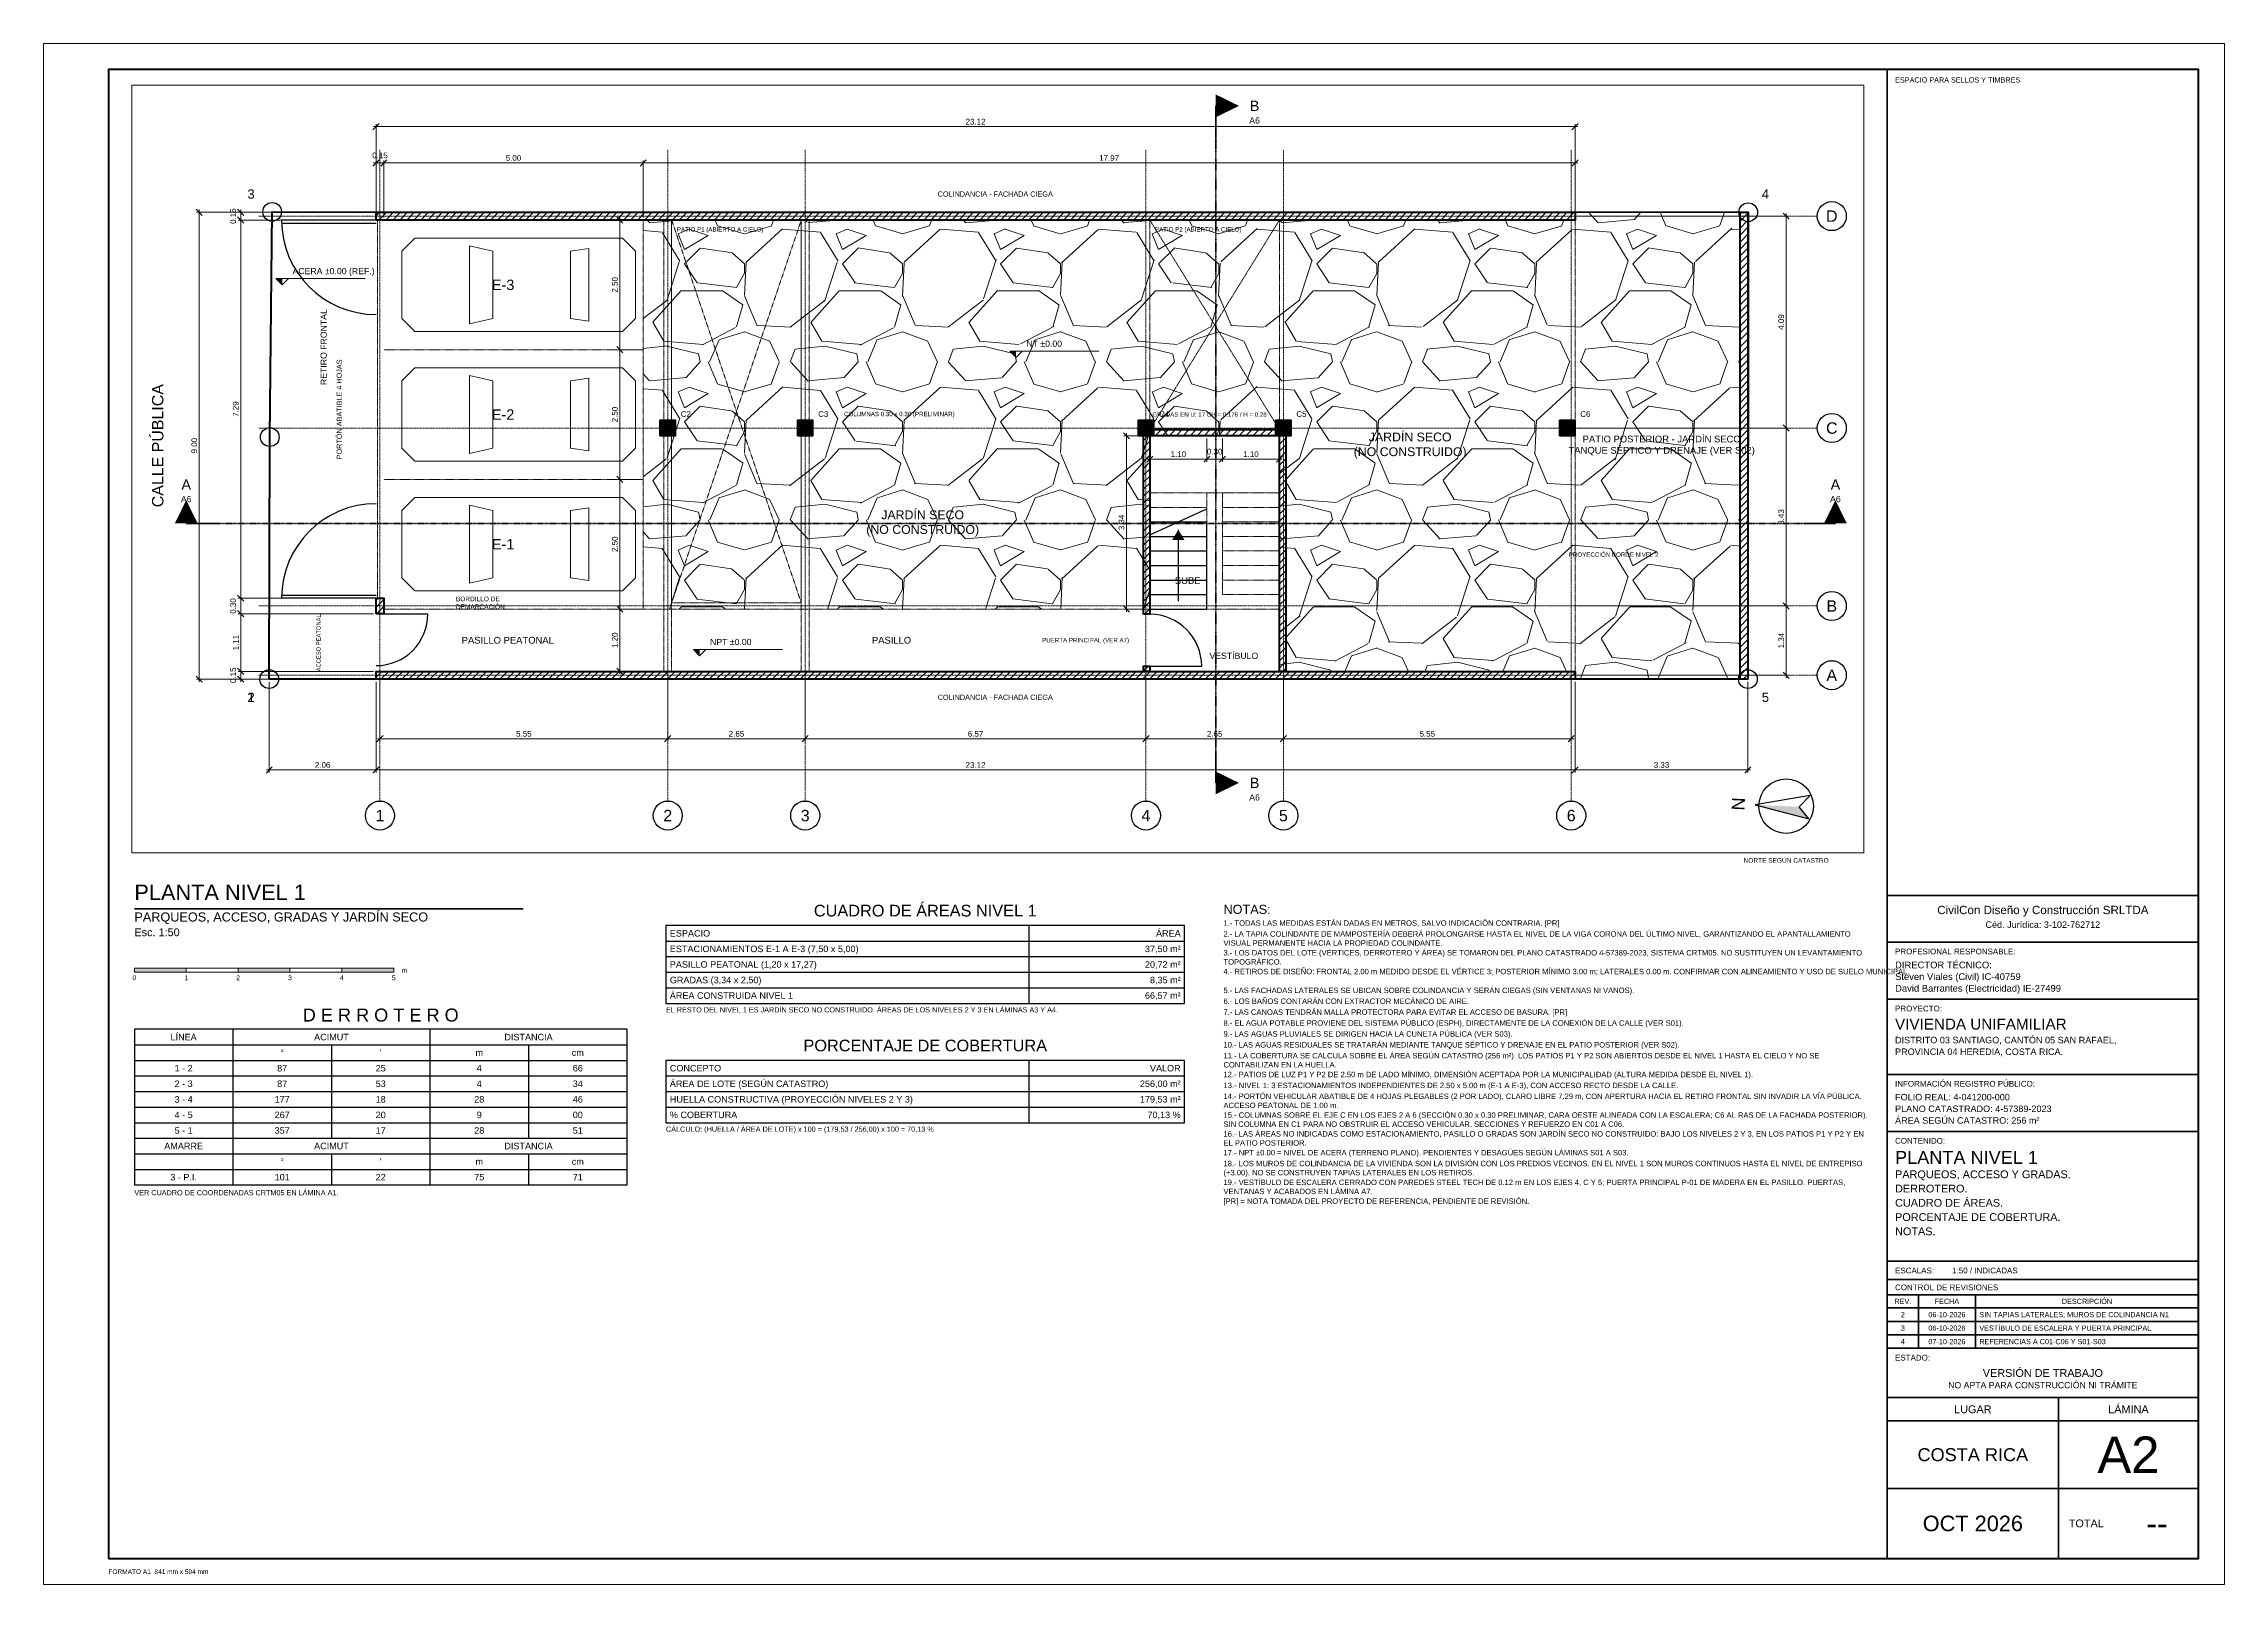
# Paper-space layout 'A2-NIVEL1' of a CAD drawing. Header units: metres, sheet in millimetres. Extents: x 0 to 841, y 0 to 594.
# The model-space entities are those that its viewports show. They can reach past a viewport. Long polylines and large blocks are cut down to what shows.
import ezdxf
from ezdxf.enums import TextEntityAlignment as Align

# ---------------------------------------------------------------- set-up
doc = ezdxf.new("R2010")
doc.units = ezdxf.units.M
for name, pattern in [('CENTER', [5.08, 3.175, -0.635, 0.635, -0.635]), ('DASHED', [1.524, 1.27, -0.254]), ('PHANTOM', [6.35, 3.175, -0.635, 0.635, -0.635, 0.635, -0.635])]:
    doc.linetypes.add(name, pattern=pattern)
for name, color, linetype, lineweight in [('A-CAJETIN', 7, 'Continuous', 35), ('A-CAJETIN-TXT', 7, 'Continuous', 25), ('A-CORTES', 7, 'Continuous', 35), ('A-COTA-50', 7, 'Continuous', 18), ('A-DEMARCACION', 8, 'DASHED', 18), ('A-EJES', 8, 'CENTER', 13), ('A-EJES-TXT', 7, 'Continuous', 25), ('A-ESCALA-GRAF', 7, 'Continuous', 18), ('A-ESCALERA', 7, 'Continuous', 25), ('A-ESPACIOS', 7, 'Continuous', 25), ('A-JARDIN', 8, 'Continuous', 9), ('A-MARCO', 7, 'Continuous', 70), ('A-MURO', 7, 'Continuous', 50), ('A-MURO-TRAMA', 8, 'Continuous', 9), ('A-NIVELES', 7, 'Continuous', 18), ('A-NORTE', 7, 'Continuous', 25), ('A-NOTAS', 7, 'Continuous', 18), ('A-PROYECCION', 8, 'DASHED', 18), ('A-PUERTA', 7, 'Continuous', 25), ('A-TABLAS', 7, 'Continuous', 25), ('A-TEXTO', 7, 'Continuous', 18), ('A-TITULOS', 7, 'Continuous', 35), ('A-TXT-50', 7, 'Continuous', 18), ('A-VEHICULO', 8, 'Continuous', 18), ('E-COLUMNA', 7, 'Continuous', 35), ('T-LINDERO', 7, 'Continuous', 50), ('T-VERTICE', 7, 'Continuous', 25)]:
    doc.layers.add(name, color=color, linetype=linetype, lineweight=lineweight)
doc.layers.add('A-VIEWPORT', color=8, linetype='Continuous', lineweight=13, plot=False)
doc.styles.add('ARIAL', font='arial.ttf')
doc.dimstyles.new('COTA-50', dxfattribs={"dimtxt": 0.11, "dimasz": 0.06, "dimexe": 0.05, "dimexo": 0.05, "dimgap": 0.04, "dimtad": 1, "dimzin": 0, "dimdsep": 46, "dimtxsty": 'ARIAL', "dimtsz": 0.06, "dimcen": 2.5, "dimdle": 0.05, "dimclrd": 7, "dimclre": 7, "dimclrt": 7, "dimazin": 3, "dimtfac": 1, "dimtmove": 0, "dimatfit": 3, "dimlwd": 18, "dimlwe": 13})

psp = doc.layouts.new('A2-NIVEL1')

# ---------------------------------------------------------------- texts
at = {"layer": 'A-ESCALA-GRAF', "style": 'ARIAL'}
psp.add_text('m', height=1.87, dxfattribs=at).set_placement((138, 236.8), align=Align.MIDDLE_LEFT)
for s, p in [('0', (35, 234.8)), ('1', (55, 234.8)), ('2', (75, 234.8)), ('3', (95, 234.8)), ('4', (115, 234.8)), ('5', (135, 234.8))]:
    psp.add_text(s, height=1.87, dxfattribs=at).set_placement(p, align=Align.TOP_CENTER)
at = {"layer": 'A-NOTAS', "attachment_point": 1, "style": 'ARIAL'}
for s, insert, char_height, width in [('2.- LA TAPIA COLINDANTE DE MAMPOSTERÍA DEBERÁ PROLONGARSE HASTA EL NIVEL DE LA VIGA CORONA DEL ÚLTIMO NIVEL, GARANTIZANDO EL APANTALLAMIENTO VISUAL PERMANENTE HACIA LA PROPIEDAD COLINDANTE.', (455, 251.8), 2.1, 250), ('1.- TODAS LAS MEDIDAS ESTÁN DADAS EN METROS, SALVO INDICACIÓN CONTRARIA. [PR]', (455, 256), 2.1, 250), ('3.- LOS DATOS DEL LOTE (VÉRTICES, DERROTERO Y ÁREA) SE TOMARON DEL PLANO CATASTRADO 4-57389-2023, SISTEMA CRTM05. NO SUSTITUYEN UN LEVANTAMIENTO TOPOGRÁFICO.', (455, 244.56), 2.1, 250), ('4.- RETIROS DE DISEÑO: FRONTAL 2.00 m MEDIDO DESDE EL VÉRTICE 3; POSTERIOR MÍNIMO 3.00 m; LATERALES 0.00 m. CONFIRMAR CON ALINEAMIENTO Y USO DE SUELO MUNICIPAL.', (455, 237.31), 2.1, 250), ('5.- LAS FACHADAS LATERALES SE UBICAN SOBRE COLINDANCIA Y SERÁN CIEGAS (SIN VENTANAS NI VANOS).', (455, 230.06), 2.1, 250), ('EL RESTO DEL NIVEL 1 ES JARDÍN SECO NO CONSTRUIDO. ÁREAS DE LOS NIVELES 2 Y 3 EN LÁMINAS A3 Y A4.', (240, 222.5), 2, 200), ('6.- LOS BAÑOS CONTARÁN CON EXTRACTOR MECÁNICO DE AIRE.', (455, 225.87), 2.1, 250), ('7.- LAS CANOAS TENDRÁN MALLA PROTECTORA PARA EVITAR EL ACCESO DE BASURA. [PR]', (455, 221.67), 2.1, 250), ('8.- EL AGUA POTABLE PROVIENE DEL SISTEMA PÚBLICO (ESPH), DIRECTAMENTE DE LA CONEXIÓN DE LA CALLE (VER S01).', (455, 217.47), 2.1, 250), ('9.- LAS AGUAS PLUVIALES SE DIRIGEN HACIA LA CUNETA PÚBLICA (VER S03).', (455, 213.27), 2.1, 250), ('11.- LA COBERTURA SE CALCULA SOBRE EL ÁREA SEGÚN CATASTRO (256 m²). LOS PATIOS P1 Y P2 SON ABIERTOS DESDE EL NIVEL 1 HASTA EL CIELO Y NO SE CONTABILIZAN EN LA HUELLA.', (455, 204.87), 2.1, 250), ('10.- LAS AGUAS RESIDUALES SE TRATARÁN MEDIANTE TANQUE SÉPTICO Y DRENAJE EN EL PATIO POSTERIOR (VER S02).', (455, 209.07), 2.1, 250), ('12.- PATIOS DE LUZ P1 Y P2 DE 2.50 m DE LADO MÍNIMO, DIMENSIÓN ACEPTADA POR LA MUNICIPALIDAD (ALTURA MEDIDA DESDE EL NIVEL 1).', (455, 197.62), 2.1, 250), ('13.- NIVEL 1: 3 ESTACIONAMIENTOS INDEPENDIENTES DE 2.50 x 5.00 m (E-1 A E-3), CON ACCESO RECTO DESDE LA CALLE.', (455, 193.42), 2.1, 250), ('14.- PORTÓN VEHICULAR ABATIBLE DE 4 HOJAS PLEGABLES (2 POR LADO), CLARO LIBRE 7.29 m, CON APERTURA HACIA EL RETIRO FRONTAL SIN INVADIR LA VÍA PÚBLICA. ACCESO PEATONAL DE 1.00 m.', (455, 189.22), 2.1, 250), ('15.- COLUMNAS SOBRE EL EJE C EN LOS EJES 2 A 6 (SECCIÓN 0.30 x 0.30 PRELIMINAR, CARA OESTE ALINEADA CON LA ESCALERA; C6 AL RAS DE LA FACHADA POSTERIOR). SIN COLUMNA EN C1 PARA NO OBSTRUIR EL ACCESO VEHICULAR. SECCIONES Y REFUERZO EN C01 A C06.', (455, 181.98), 2.1, 250), ('16.- LAS ÁREAS NO INDICADAS COMO ESTACIONAMIENTO, PASILLO O GRADAS SON JARDÍN SECO NO CONSTRUIDO: BAJO LOS NIVELES 2 Y 3, EN LOS PATIOS P1 Y P2 Y EN EL PATIO POSTERIOR.', (455, 174.73), 2.1, 250), ('18.- LOS MUROS DE COLINDANCIA DE LA VIVIENDA SON LA DIVISIÓN CON LOS PREDIOS VECINOS. EN EL NIVEL 1 SON MUROS CONTINUOS HASTA EL NIVEL DE ENTREPISO (+3.00). NO SE CONSTRUYEN TAPIAS LATERALES EN LOS RETIROS.', (455, 163.29), 2.1, 250), ('17.- NPT ±0.00 = NIVEL DE ACERA (TERRENO PLANO). PENDIENTES Y DESAGÜES SEGÚN LÁMINAS S01 A S03.', (455, 167.49), 2.1, 250), ('19.- VESTÍBULO DE ESCALERA CERRADO CON PAREDES STEEL TECH DE 0.12 m EN LOS EJES 4, C Y 5; PUERTA PRINCIPAL P-01 DE MADERA EN EL PASILLO. PUERTAS, VENTANAS Y ACABADOS EN LÁMINA A7.', (455, 156.04), 2.1, 250), ('[PR] = NOTA TOMADA DEL PROYECTO DE REFERENCIA, PENDIENTE DE REVISIÓN.', (455, 148.8), 2.1, 250)]:
    psp.add_mtext(s, dxfattribs=dict(at, insert=insert, char_height=char_height, width=width))
at = {"layer": 'A-TEXTO', "style": 'ARIAL'}
psp.add_text('NORTE SEGÚN CATASTRO', height=1.8, dxfattribs=at).set_placement((672, 280), align=Align.TOP_CENTER)
for s, height, p in [('Esc. 1:50', 3, (35, 249)), ('PARQUEOS, ACCESO, GRADAS Y JARDÍN SECO', 3.5, (35, 254.5))]:
    psp.add_text(s, height=height, dxfattribs=at).set_placement(p, align=Align.BOTTOM_LEFT)
for s, p in [('ÁREA', (438.5, 251)), ('37,50 m²', (438.5, 245)), ('20,72 m²', (438.5, 239)), ('66,57 m²', (438.5, 227)), ('8,35 m²', (438.5, 233)), ('256,00 m²', (438.5, 193)), ('VALOR', (438.5, 199)), ('179,53 m²', (438.5, 187)), ('70,13 %', (438.5, 181))]:
    psp.add_text(s, height=2.5, dxfattribs=at).set_placement(p, align=Align.MIDDLE_RIGHT)
for s, p in [('ESPACIO', (241.5, 251)), ('ESTACIONAMIENTOS E-1 A E-3 (7,50 x 5,00)', (241.5, 245)), ('PASILLO PEATONAL (1,20 x 17,27)', (241.5, 239)), ('ÁREA CONSTRUIDA NIVEL 1', (241.5, 227)), ('GRADAS (3,34 x 2,50)', (241.5, 233)), ('ÁREA DE LOTE (SEGÚN CATASTRO)', (241.5, 193)), ('CONCEPTO', (241.5, 199)), ('HUELLA CONSTRUCTIVA (PROYECCIÓN NIVELES 2 Y 3)', (241.5, 187)), ('% COBERTURA', (241.5, 181))]:
    psp.add_text(s, height=2.5, dxfattribs=at).set_placement(p, align=Align.MIDDLE_LEFT)
for s, p in [('LÍNEA', (54, 211)), ('ACIMUT', (111, 211)), ('DISTANCIA', (187, 211)), ('°', (92, 205)), ("'", (130, 205)), ('m', (168, 205)), ('cm', (206, 205)), ('2 - 3', (54, 193)), ('1 - 2', (54, 199)), ('87', (92, 199)), ('87', (92, 193)), ('53', (130, 193)), ('25', (130, 199)), ('4', (168, 199)), ('4', (168, 193)), ('34', (206, 193)), ('66', (206, 199)), ('3 - 4', (54, 187)), ('177', (92, 187)), ('18', (130, 187)), ('28', (168, 187)), ('46', (206, 187)), ('4 - 5', (54, 181)), ('267', (92, 181)), ('20', (130, 181)), ('9', (168, 181)), ('00', (206, 181)), ('AMARRE', (54, 169)), ('5 - 1', (54, 175)), ('357', (92, 175)), ('ACIMUT', (111, 169)), ('17', (130, 175)), ('28', (168, 175)), ('DISTANCIA', (187, 169)), ('51', (206, 175)), ('°', (92, 163)), ("'", (130, 163)), ('m', (168, 163)), ('cm', (206, 163)), ('3 - P.I.', (54, 157)), ('101', (92, 157)), ('22', (130, 157)), ('75', (168, 157)), ('71', (206, 157))]:
    psp.add_text(s, height=2.5, dxfattribs=at).set_placement(p, align=Align.MIDDLE_CENTER)
for s, p in [('CÁLCULO: (HUELLA / ÁREA DE LOTE) x 100 = (179,53 / 256,00) x 100 = 70,13 %', (240, 176.5)), ('VER CUADRO DE COORDENADAS CRTM05 EN LÁMINA A1.', (35, 152))]:
    psp.add_text(s, height=2, dxfattribs=at).set_placement(p, align=Align.TOP_LEFT)
psp.add_text('FORMATO A1  841 mm x 594 mm', height=1.8, dxfattribs=at).set_placement((25, 4))
at = {"layer": 'A-TITULOS', "style": 'ARIAL'}
psp.add_text('PLANTA NIVEL 1', height=6, dxfattribs=at).set_placement((35, 262), align=Align.BOTTOM_LEFT)
for s, height, p in [('CUADRO DE ÁREAS NIVEL 1', 4.5, (340, 262)), ('D E R R O T E R O', 5, (130, 222)), ('PORCENTAJE DE COBERTURA', 4.5, (340, 210))]:
    psp.add_text(s, height=height, dxfattribs=at).set_placement(p, align=Align.TOP_CENTER)
psp.add_text('NOTAS:', height=3.5, dxfattribs=at).set_placement((455, 262), align=Align.TOP_LEFT)

msp = doc.modelspace()

# ---------------------------------------------------------------- texts
at = {"layer": 'A-CORTES', "style": 'ARIAL'}
for s, height, p in [('B', 0.2, (19, 11.05)), ('A6', 0.12, (19, 10.77)), ('A', 0.2, (-1.6, 3.75)), ('A', 0.2, (30.2, 3.75)), ('A6', 0.12, (-1.6, 3.47)), ('A6', 0.12, (30.2, 3.47)), ('B', 0.2, (19, -2)), ('A6', 0.12, (19, -2.28))]:
    msp.add_text(s, height=height, dxfattribs=at).set_placement(p, align=Align.MIDDLE_CENTER)
at = {"layer": 'A-EJES-TXT', "style": 'ARIAL'}
for s, p in [('D', (30.13, 8.925)), ('C', (30.13, 4.84)), ('B', (30.13, 1.41)), ('A', (30.13, 0.075)), ('1', (2.135, -2.63)), ('2', (7.685, -2.63)), ('3', (10.335, -2.63)), ('4', (16.905, -2.63)), ('5', (19.555, -2.63)), ('6', (25.105, -2.63))]:
    msp.add_text(s, height=0.22, dxfattribs=at).set_placement(p, align=Align.MIDDLE_CENTER)
at = {"layer": 'A-ESCALERA', "style": 'ARIAL'}
msp.add_text('SUBE', height=0.13, dxfattribs=at).set_placement((17.71, 1.9), align=Align.MIDDLE_CENTER)
at = {"layer": 'A-ESPACIOS', "style": 'ARIAL'}
for s, height, p in [('E-3', 0.2, (4.51, 7.6)), ('E-2', 0.2, (4.51, 5.1)), ('E-1', 0.2, (4.51, 2.6)), ('PASILLO PEATONAL', 0.13, (4.6, 0.75)), ('PASILLO', 0.13, (12, 0.75)), ('VESTÍBULO', 0.12, (18.6, 0.45))]:
    msp.add_text(s, height=height, dxfattribs=at).set_placement(p, align=Align.MIDDLE_CENTER)
for s, height, p in [('RETIRO FRONTAL', 0.12, (1.05, 6.4)), ('CALLE PÚBLICA', 0.22, (-2.15, 4.5))]:
    msp.add_text(s, height=height, rotation=90, dxfattribs=at).set_placement(p, align=Align.MIDDLE_CENTER)
at = {"layer": 'A-ESPACIOS', "attachment_point": 5, "style": 'ARIAL'}
for s, insert, char_height, width in [('JARDÍN SECO\\P(NO CONSTRUIDO)', (22, 4.5), 0.17, 3.5), ('PATIO POSTERIOR - JARDÍN SECO\\PTANQUE SÉPTICO Y DRENAJE (VER S02)', (26.85, 4.5), 0.13, 6.5), ('JARDÍN SECO\\P(NO CONSTRUIDO)', (12.6, 3), 0.17, 3.5)]:
    msp.add_mtext(s, dxfattribs=dict(at, insert=insert, char_height=char_height, width=width))
at = {"layer": 'A-NIVELES', "style": 'ARIAL'}
for s, p in [('ACERA ±0.00 (REF.)', (0.45, 7.77)), ('NT ±0.00', (14.6, 6.37)), ('NPT ±0.00', (8.5, 0.62))]:
    msp.add_text(s, height=0.12, dxfattribs=at).set_placement(p, align=Align.BOTTOM_LEFT)
at = {"layer": 'A-TXT-50', "style": 'ARIAL'}
for s, p in [('PATIO P1 (ABIERTO A CIELO)', (7.86, 8.67)), ('PATIO P2 (ABIERTO A CIELO)', (17.08, 8.67)), ('GRADAS EN U: 17 CH = 0.176 / H = 0.28', (17.03, 5.1)), ('PROYECCIÓN BORDE NIVEL 2', (25.06, 2.4))]:
    msp.add_text(s, height=0.085, dxfattribs=at).set_placement(p, align=Align.MIDDLE_LEFT)
for s, height, p in [('PORTÓN ABATIBLE 4 HOJAS', 0.1, (1.35, 5.2)), ('ACCESO PEATONAL', 0.08, (0.95, 0.7))]:
    msp.add_text(s, height=height, rotation=90, dxfattribs=at).set_placement(p, align=Align.MIDDLE_CENTER)
msp.add_text('PUERTA PRINCIPAL (VER A7)', height=0.085, dxfattribs=at).set_placement((16.58, 0.75), align=Align.MIDDLE_RIGHT)
for s, insert, char_height, width, attachment_point in [('COLINDANCIA - FACHADA CIEGA', (14, 9.35), 0.1, 6, 5), ('BORDILLO DE DEMARCACIÓN', (3.6, 1.47), 0.09, 1, 4), ('COLINDANCIA - FACHADA CIEGA', (14, -0.35), 0.1, 6, 5)]:
    msp.add_mtext(s, dxfattribs=dict(at, insert=insert, char_height=char_height, width=width, attachment_point=attachment_point))
at = {"layer": 'E-COLUMNA', "style": 'ARIAL'}
for s, height, p in [('C2', 0.11, (7.935, 5.11)), ('C3', 0.11, (10.585, 5.11)), ('COLUMNAS 0.30 x 0.30 (PRELIMINAR)', 0.085, (11.085, 5.11)), ('C4', 0.11, (17.155, 5.11)), ('C5', 0.11, (19.805, 5.11)), ('C6', 0.11, (25.28, 5.11))]:
    msp.add_text(s, height=height, dxfattribs=at).set_placement(p, align=Align.MIDDLE_LEFT)
at = {"layer": 'T-VERTICE', "style": 'ARIAL'}
for s, p in [('3', (-0.35, 9.35)), ('4', (28.85, 9.35)), ('2', (-0.35, -0.35)), ('1', (-0.35, -0.35)), ('5', (28.85, -0.35))]:
    msp.add_text(s, height=0.18, dxfattribs=at).set_placement(p, align=Align.MIDDLE_CENTER)

# ---------------------------------------------------------------- blocks, each defined once
blk = doc.blocks.new('NORTE')
blk.add_hatch(color=0).paths.add_polyline_path([(0, 12), (0, -5), (-4.5, -9)])
blk.add_lwpolyline([(0, 12), (-4.5, -9), (0, -5), (4.5, -9)], close=True)
blk.add_circle((0, 0), 10.5)
at = {"style": 'ARIAL'}
blk.add_text('N', height=5, dxfattribs=at).set_placement((0, 14.5), align=Align.BOTTOM_CENTER)
blk = doc.blocks.new('CAJETIN_A1')
for p, q in [((0, 255.6), (120, 255.6)), ((0, 237.6), (120, 237.6)), ((0, 215.6), (120, 215.6)), ((0, 186.6), (120, 186.6)), ((0, 164.6), (120, 164.6)), ((0, 114.6), (120, 114.6)), ((0, 107.6), (120, 107.6)), ((0, 101.6), (120, 101.6)), ((12, 101.6), (12, 81)), ((34, 101.6), (34, 81)), ((0, 96.6), (120, 96.6)), ((0, 91.4), (120, 91.4)), ((0, 86.2), (120, 86.2)), ((0, 81), (120, 81)), ((0, 62), (120, 62)), ((66, 62), (66, 0)), ((0, 53), (120, 53)), ((0, 27), (120, 27))]:
    blk.add_line(p, q)
blk.add_lwpolyline([(0, 0), (120, 0), (120, 574), (0, 574)], close=True)
at = {"style": 'ARIAL'}
for s, height, p in [('ESPACIO PARA SELLOS Y TIMBRES', 2, (3, 571)), ('PROFESIONAL RESPONSABLE:', 2.2, (3, 235.1)), ('PROYECTO:', 2.2, (3, 213.1)), ('INFORMACIÓN REGISTRO PÚBLICO:', 2.2, (3, 184.1)), ('CONTENIDO:', 2.2, (3, 162.1)), ('ESCALAS:', 2.2, (3, 112.1)), ('CONTROL DE REVISIONES', 2.2, (3, 105.6)), ('ESTADO:', 2.2, (3, 78.5))]:
    blk.add_text(s, height=height, dxfattribs=at).set_placement(p, align=Align.TOP_LEFT)
for s, height, p in [('REV.', 2, (6, 99.1)), ('FECHA', 2, (23, 99.1)), ('DESCRIPCIÓN', 2, (77, 99.1)), ('LUGAR', 3, (33, 57.5)), ('LÁMINA', 3, (93, 57.5))]:
    blk.add_text(s, height=height, dxfattribs=at).set_placement(p, align=Align.MIDDLE_CENTER)
blk.add_text('TOTAL', height=3, dxfattribs=at).set_placement((70, 13.5), align=Align.MIDDLE_LEFT)
for tag, height, p in [('EMPRESA_CED', 2.5, (60, 245.6)), ('EMPRESA', 3.2, (60, 251.6)), ('ESTADO_1', 3, (60, 73)), ('ESTADO_2', 2.4, (60, 68))]:
    blk.add_attdef(tag, text='', height=height, dxfattribs=at).set_placement(p, align=Align.TOP_CENTER)
for tag, height, p in [('PROF_1', 2.6, (3, 230.1)), ('PROF_2', 2.6, (3, 225.6)), ('PROF_3', 2.6, (3, 221.1)), ('PROYECTO', 4.2, (3, 208.1)), ('UBIC_1', 2.5, (3, 201.1)), ('UBIC_2', 2.5, (3, 196.6)), ('UBIC_3', 2.5, (3, 192.1)), ('REG_1', 2.5, (3, 179.1)), ('REG_2', 2.5, (3, 174.6)), ('REG_3', 2.5, (3, 170.1)), ('CONT_TIT', 5, (3, 157.1)), ('CONT_1', 3, (3, 149.6)), ('CONT_2', 3, (3, 144.1)), ('CONT_3', 3, (3, 138.6)), ('CONT_4', 3, (3, 133.1)), ('CONT_5', 3, (3, 127.6)), ('CONT_6', 3, (3, 122.1)), ('ESCALAS', 2.2, (25, 112.1))]:
    blk.add_attdef(tag, text='', height=height, dxfattribs=at).set_placement(p, align=Align.TOP_LEFT)
for tag, height, p in [('REV0_N', 2, (6, 94)), ('REV0_F', 2, (23, 94)), ('REV1_N', 2, (6, 88.8)), ('REV2_N', 2, (6, 83.6)), ('REV1_F', 2, (23, 88.8)), ('REV2_F', 2, (23, 83.6)), ('LUGAR', 5, (33, 40)), ('LAMINA', 14, (93, 40)), ('TOTAL', 9, (104, 13.5)), ('FECHA', 6, (33, 13.5))]:
    blk.add_attdef(tag, text='', height=height, dxfattribs=at).set_placement(p, align=Align.MIDDLE_CENTER)
for tag, p in [('REV0_D', (35.5, 94)), ('REV1_D', (35.5, 88.8)), ('REV2_D', (35.5, 83.6))]:
    blk.add_attdef(tag, text='', height=2, dxfattribs=at).set_placement(p, align=Align.MIDDLE_LEFT)
blk = doc.blocks.new('_OBLIQUE')
at = {"color": 0, "linetype": 'BYBLOCK'}
blk.add_line((-0.5, -0.5), (0.5, 0.5), dxfattribs=at)
blk = doc.blocks.new('*D27')
at = {"color": 7, "lineweight": 13}
for p, q in [((25.23, 1.41), (29.3, 1.41)), ((25.23, 0.075), (29.3, 0.075))]:
    blk.add_line(p, q, dxfattribs=at)
at = {"color": 7, "lineweight": 18}
blk.add_line((29.25, 0.025), (29.25, 1.46), dxfattribs=at)
at = {"layer": 'Defpoints'}
for p in [(25.18, 1.41), (25.18, 0.075), (29.25, 0.075)]:
    blk.add_point(p, dxfattribs=at)
at = {"layer": 'A-COTA-50', "color": 7, "xscale": 0.12, "yscale": 0.12, "rotation": 90}
for p in [(29.25, 1.41), (29.25, 0.075)]:
    blk.add_blockref('_OBLIQUE', p, dxfattribs=at)
at = {"layer": 'A-COTA-50', "color": 7, "insert": (29.155, 0.7425), "char_height": 0.11, "attachment_point": 5, "rotation": 90, "style": 'ARIAL'}
blk.add_mtext('1.34', dxfattribs=at)

# ---------------------------------------------------------------- dimensions: what is measured, and where the dimension line sits
at = {"layer": 'A-COTA-50'}
for base, p1, p2 in [((2.06, 10.65), (2.06, 9), (25.18, 9)), ((2.06, 9.95), (2.06, 8.85), (2.21, 8.85)), ((2.21, 9.95), (2.21, 8.85), (7.21, 8.85)), ((7.21, 9.95), (7.21, 8.85), (25.18, 8.85)), ((16.98, 4.24), (16.98, 4.69), (18.08, 4.69)), ((18.08, 4.24), (18.08, 4.69), (18.38, 4.69)), ((18.38, 4.24), (18.38, 4.69), (19.48, 4.69)), ((0, -1.75), (0, 0), (2.06, 0)), ((2.06, -1.75), (2.06, 0), (25.18, 0)), ((2.135, -1.15), (2.135, 0.075), (7.685, 0.075)), ((7.685, -1.15), (7.685, 0.075), (10.335, 0.075)), ((10.335, -1.15), (10.335, 0.075), (16.905, 0.075)), ((16.905, -1.15), (16.905, 0.075), (19.555, 0.075)), ((19.555, -1.15), (19.555, 0.075), (25.105, 0.075)), ((25.18, -1.75), (25.18, 0), (28.512, 0))]:
    msp.add_linear_dim(base=base, p1=p1, p2=p2, dimstyle='COTA-50', dxfattribs=at).render()
for base, p1, p2 in [((-1.35, 0), (2.06, 0), (2.06, 9)), ((-0.55, 8.85), (2.06, 8.85), (2.06, 9)), ((-0.55, 1.56), (2.06, 1.56), (2.06, 8.85)), ((6.76, 6.35), (7.21, 6.35), (7.21, 8.85)), ((29.25, 4.84), (25.18, 4.84), (25.18, 8.925)), ((6.76, 3.85), (7.21, 3.85), (7.21, 6.35)), ((16.53, 1.35), (16.98, 1.35), (16.98, 4.69)), ((29.25, 1.41), (25.18, 1.41), (25.18, 4.84)), ((6.76, 1.35), (7.21, 1.35), (7.21, 3.85)), ((-0.55, 1.26), (2.06, 1.26), (2.06, 1.56)), ((-0.55, 0.15), (2.06, 0.15), (2.06, 1.26)), ((6.76, 0.15), (7.21, 0.15), (7.21, 1.35)), ((-0.55, 0), (2.06, 0), (2.06, 0.15))]:
    msp.add_linear_dim(base=base, p1=p1, p2=p2, angle=90, dimstyle='COTA-50', dxfattribs=at).render()
dim = msp.add_linear_dim(base=(29.25, 0.075), p1=(25.18, 0.075), p2=(25.18, 1.41), angle=90, dimstyle='COTA-50', dxfattribs=at)
dim.commit()
dim.dimension.update_dxf_attribs({"geometry": '*D27', "text_midpoint": (29.155, 0.7425)})

# ---------------------------------------------------------------- hatches: boundary and pattern name
at = {"layer": 'A-JARDIN'}
h = msp.add_hatch(dxfattribs=at)
h.set_pattern_fill('GRAVEL', scale=0.12)
h.paths.add_polyline_path([(7.21, 1.35), (7.21, 8.85), (25.18, 8.85), (25.18, 9), (28.362, 9), (28.362, 0), (25.18, 0), (25.18, 0.15), (19.48, 0.15), (19.48, 1.35)])
h.paths.add_polyline_path([(16.98, 1.35), (16.98, 4.69), (19.48, 4.69), (19.48, 1.35)], flags=16)
at = {"layer": 'A-MURO-TRAMA'}
h = msp.add_hatch(dxfattribs=at)
h.set_pattern_fill('ANSI31', scale=0.03)
h.paths.add_polyline_path([(2.06, 8.85), (2.06, 9), (25.18, 9), (25.18, 8.85)])
h = msp.add_hatch(dxfattribs=at)
h.set_pattern_fill('ANSI31', scale=0.03)
h.paths.add_polyline_path([(28.362, 0), (28.362, 9), (28.512, 9), (28.512, 0)])
h = msp.add_hatch(dxfattribs=at)
h.set_pattern_fill('ANSI31', scale=0.03)
h.paths.add_polyline_path([(16.86, 1.25), (16.86, 4.81), (16.98, 4.81), (16.98, 1.25)])
h = msp.add_hatch(dxfattribs=at)
h.set_pattern_fill('ANSI31', scale=0.03)
h.paths.add_polyline_path([(16.98, 4.69), (16.98, 4.81), (19.48, 4.81), (19.48, 4.69)])
h = msp.add_hatch(dxfattribs=at)
h.set_pattern_fill('ANSI31', scale=0.03)
h.paths.add_polyline_path([(19.48, 0.15), (19.48, 4.81), (19.6, 4.81), (19.6, 0.15)])
h = msp.add_hatch(dxfattribs=at)
h.set_pattern_fill('ANSI31', scale=0.03)
h.paths.add_polyline_path([(2.06, 1.26), (2.06, 1.56), (2.21, 1.56), (2.21, 1.26)])
h = msp.add_hatch(dxfattribs=at)
h.set_pattern_fill('ANSI31', scale=0.03)
h.paths.add_polyline_path([(2.06, 0), (2.06, 0.15), (25.18, 0.15), (25.18, 0)])
h = msp.add_hatch(dxfattribs=at)
h.set_pattern_fill('ANSI31', scale=0.03)
h.paths.add_polyline_path([(16.86, 0.15), (16.86, 0.25), (16.98, 0.25), (16.98, 0.15)])
at = {"layer": 'A-NIVELES'}
for points in [[(0.13, 7.72), (0.25, 7.72), (0.25, 7.6)], [(14.28, 6.32), (14.4, 6.32), (14.4, 6.2)], [(8.18, 0.57), (8.3, 0.57), (8.3, 0.45)]]:
    msp.add_hatch(color=7, dxfattribs=at).paths.add_polyline_path(points)
at = {"layer": 'E-COLUMNA'}
for points in [[(7.535, 4.69), (7.535, 4.99), (7.835, 4.99), (7.835, 4.69)], [(10.185, 4.69), (10.185, 4.99), (10.485, 4.99), (10.485, 4.69)], [(16.755, 4.69), (16.755, 4.99), (17.055, 4.99), (17.055, 4.69)], [(19.405, 4.69), (19.405, 4.99), (19.705, 4.99), (19.705, 4.69)], [(24.88, 4.69), (24.88, 4.99), (25.18, 4.99), (25.18, 4.69)]]:
    msp.add_hatch(color=7, dxfattribs=at).paths.add_polyline_path(points)

# ---------------------------------------------------------------- linework, layer by layer
at = {"layer": 'A-CORTES'}
for p, q in [((18.25, 11.05), (18.25, 10.45)), ((-1.6, 3), (-1, 3)), ((30.2, 3), (29.6, 3)), ((18.25, -2), (18.25, -1.4))]:
    msp.add_line(p, q, dxfattribs=at)
at = {"layer": 'A-CORTES', "linetype": 'PHANTOM', "ltscale": 0.05}
for p, q in [((18.25, -2), (18.25, 11.05)), ((-1.6, 3), (30.2, 3))]:
    msp.add_line(p, q, dxfattribs=at)
at = {"layer": 'A-CORTES'}
for points in [[(18.25, 10.83), (18.25, 11.27), (18.7, 11.05)], [(-1.82, 3), (-1.38, 3), (-1.6, 3.45)], [(29.98, 3), (30.42, 3), (30.2, 3.45)], [(18.25, -2.22), (18.25, -1.78), (18.7, -2)]]:
    msp.add_solid(points, dxfattribs=at)
at = {"layer": 'A-DEMARCACION', "ltscale": 0.1}
for p, q in [((7.21, 1.35), (7.21, 8.85)), ((2.21, 6.35), (7.21, 6.35)), ((2.21, 3.85), (7.21, 3.85)), ((2.21, 1.35), (19.48, 1.35)), ((19.48, 0.15), (19.48, 1.35))]:
    msp.add_line(p, q, dxfattribs=at)
at = {"layer": 'A-EJES', "ltscale": 0.05}
for p, q in [((2.135, -2.35), (2.135, 10.2)), ((7.685, -2.35), (7.685, 10.2)), ((10.335, -2.35), (10.335, 10.2)), ((16.905, -2.35), (16.905, 10.2)), ((19.555, -2.35), (19.555, 10.2)), ((25.105, -2.35), (25.105, 10.2)), ((-0.2, 8.925), (29.85, 8.925)), ((-0.2, 4.84), (29.85, 4.84)), ((-0.2, 1.41), (29.85, 1.41)), ((-0.2, 0.075), (29.85, 0.075))]:
    msp.add_line(p, q, dxfattribs=at)
at = {"layer": 'A-EJES-TXT'}
for centre in [(30.13, 8.925), (30.13, 4.84), (30.13, 1.41), (30.13, 0.075), (2.135, -2.63), (7.685, -2.63), (10.335, -2.63), (16.905, -2.63), (19.555, -2.63), (25.105, -2.63)]:
    msp.add_circle(centre, 0.28, dxfattribs=at)
at = {"layer": 'A-ESCALERA'}
for p, q in [((16.98, 2.78), (18.08, 3.28)), ((16.98, 3.03), (18.08, 3.03)), ((18.08, 1.35), (18.08, 3.03)), ((16.98, 2.75), (18.08, 2.75)), ((17.53, 1.5), (17.53, 2.88)), ((16.98, 2.47), (18.08, 2.47)), ((16.98, 2.19), (18.08, 2.19)), ((16.98, 1.91), (18.08, 1.91)), ((16.98, 1.63), (18.08, 1.63)), ((16.98, 1.35), (18.08, 1.35))]:
    msp.add_line(p, q, dxfattribs=at)
msp.add_solid([(17.53, 2.88), (17.41, 2.68), (17.65, 2.68)], dxfattribs=at)
at = {"layer": 'A-MURO'}
for points in [[(2.06, 8.85), (2.06, 9), (25.18, 9), (25.18, 8.85)], [(28.362, 0), (28.362, 9), (28.512, 9), (28.512, 0)], [(16.86, 1.25), (16.86, 4.81), (16.98, 4.81), (16.98, 1.25)], [(16.98, 4.69), (16.98, 4.81), (19.48, 4.81), (19.48, 4.69)], [(19.48, 0.15), (19.48, 4.81), (19.6, 4.81), (19.6, 0.15)], [(2.06, 1.26), (2.06, 1.56), (2.21, 1.56), (2.21, 1.26)], [(2.06, 0), (2.06, 0.15), (25.18, 0.15), (25.18, 0)], [(16.86, 0.15), (16.86, 0.25), (16.98, 0.25), (16.98, 0.15)]]:
    msp.add_lwpolyline(points, close=True, dxfattribs=at)
at = {"layer": 'A-NIVELES'}
for p, q in [((0.13, 7.72), (1.85, 7.72)), ((14.28, 6.32), (16, 6.32)), ((8.18, 0.57), (9.9, 0.57))]:
    msp.add_line(p, q, dxfattribs=at)
for points in [[(0.13, 7.72), (0.37, 7.72), (0.25, 7.6)], [(14.28, 6.32), (14.52, 6.32), (14.4, 6.2)], [(8.18, 0.57), (8.42, 0.57), (8.3, 0.45)]]:
    msp.add_lwpolyline(points, close=True, dxfattribs=at)
at = {"layer": 'A-PROYECCION', "ltscale": 0.1}
for p, q in [((2.09, 1.56), (2.09, 8.85)), ((7.76, 1.47), (10.26, 8.85)), ((7.76, 8.85), (10.26, 1.47)), ((16.98, 4.81), (19.48, 8.85)), ((16.98, 8.85), (19.48, 4.81)), ((25.18, 0.15), (25.18, 8.85)), ((16.98, 3.59), (18.08, 3.59)), ((16.98, 3.59), (19.48, 3.59)), ((18.08, 3.03), (18.08, 3.59)), ((18.38, 3.59), (19.48, 3.59)), ((18.38, 1.63), (18.38, 3.59)), ((16.98, 3.31), (18.08, 3.31)), ((18.38, 3.31), (19.48, 3.31)), ((18.38, 3.03), (19.48, 3.03)), ((18.38, 2.75), (19.48, 2.75)), ((18.38, 2.47), (19.48, 2.47)), ((18.38, 2.19), (19.48, 2.19)), ((18.38, 1.91), (19.48, 1.91)), ((18.38, 1.63), (19.48, 1.63))]:
    msp.add_line(p, q, dxfattribs=at)
for points in [[(7.61, 0.15), (7.61, 8.85), (7.76, 8.85), (7.76, 0.15)], [(7.76, 1.47), (7.76, 8.85), (10.26, 8.85), (10.26, 1.47)], [(10.26, 0.15), (10.26, 8.85), (10.41, 8.85), (10.41, 0.15)], [(16.98, 4.81), (16.98, 8.85), (19.48, 8.85), (19.48, 4.81)]]:
    msp.add_lwpolyline(points, close=True, dxfattribs=at)
at = {"layer": 'A-PUERTA'}
for p, q in [((2.06, 8.85), (0.238, 8.85)), ((2.06, 8.85), (0.238, 8.85)), ((0.238, 8.79), (2.06, 8.79)), ((0.238, 1.62), (2.06, 1.62)), ((2.06, 1.56), (0.238, 1.56)), ((2.06, 1.56), (0.238, 1.56)), ((2.06, 1.26), (3.06, 1.26)), ((16.98, 0.25), (17.98, 0.25))]:
    msp.add_line(p, q, dxfattribs=at)
for centre, radius, start, end in [((2.06, 8.85), 1.822, 180, -90), ((2.06, 1.56), 1.822, 90, 180), ((2.06, 1.26), 1, -90, 0), ((16.98, 0.25), 1, 0, 90)]:
    msp.add_arc(centre, radius, start, end, dxfattribs=at)
at = {"layer": 'A-VEHICULO'}
for points in [[(2.56, 6.95), (2.56, 8.25), (2.81, 8.5), (6.81, 8.5), (7.06, 8.25), (7.06, 6.95), (6.81, 6.7), (2.81, 6.7)], [(3.86, 6.85), (3.86, 8.35), (4.31, 8.25), (4.31, 6.95)], [(6.16, 6.9), (6.16, 8.3), (5.81, 8.25), (5.81, 6.95)], [(2.56, 4.45), (2.56, 5.75), (2.81, 6), (6.81, 6), (7.06, 5.75), (7.06, 4.45), (6.81, 4.2), (2.81, 4.2)], [(3.86, 4.35), (3.86, 5.85), (4.31, 5.75), (4.31, 4.45)], [(6.16, 4.4), (6.16, 5.8), (5.81, 5.75), (5.81, 4.45)], [(2.56, 1.95), (2.56, 3.25), (2.81, 3.5), (6.81, 3.5), (7.06, 3.25), (7.06, 1.95), (6.81, 1.7), (2.81, 1.7)], [(3.86, 1.85), (3.86, 3.35), (4.31, 3.25), (4.31, 1.95)], [(6.16, 1.9), (6.16, 3.3), (5.81, 3.25), (5.81, 1.95)]]:
    msp.add_lwpolyline(points, close=True, dxfattribs=at)
at = {"layer": 'E-COLUMNA'}
for points in [[(7.535, 4.69), (7.535, 4.99), (7.835, 4.99), (7.835, 4.69)], [(10.185, 4.69), (10.185, 4.99), (10.485, 4.99), (10.485, 4.69)], [(16.755, 4.69), (16.755, 4.99), (17.055, 4.99), (17.055, 4.69)], [(19.405, 4.69), (19.405, 4.99), (19.705, 4.99), (19.705, 4.69)], [(24.88, 4.69), (24.88, 4.99), (25.18, 4.99), (25.18, 4.69)]]:
    msp.add_lwpolyline(points, close=True, dxfattribs=at)
at = {"layer": 'T-LINDERO'}
msp.add_lwpolyline([(0, 0), (0.011, 4.665), (0.057, 9.007), (28.518, 9), (28.512, 0)], close=True, dxfattribs=at)
at = {"layer": 'T-VERTICE'}
for centre in [(0.057, 9.007), (28.518, 9), (0.011, 4.665), (0, 0), (28.512, 0)]:
    msp.add_circle(centre, 0.18, dxfattribs=at)

msp.set_redraw_order([(e.dxf.handle, doc.entitydb.next_handle()) for e in msp.query("TEXT MTEXT ATTDEF DIMENSION ARC_DIMENSION")])  # texts and dimensions are drawn at this point

# ---------------------------------------------------------------- hatches: boundary and pattern name
at = {"layer": 'A-ESCALA-GRAF'}
for points in [[(35, 236), (55, 236), (55, 237.6), (35, 237.6)], [(75, 236), (95, 236), (95, 237.6), (75, 237.6)], [(115, 236), (135, 236), (135, 237.6), (115, 237.6)]]:
    psp.add_hatch(color=7, dxfattribs=at).paths.add_polyline_path(points)

# ---------------------------------------------------------------- linework, layer by layer
for points in [[(35, 236), (55, 236), (55, 237.6), (35, 237.6)], [(55, 236), (75, 236), (75, 237.6), (55, 237.6)], [(75, 236), (95, 236), (95, 237.6), (75, 237.6)], [(95, 236), (115, 236), (115, 237.6), (95, 237.6)], [(115, 236), (135, 236), (135, 237.6), (115, 237.6)]]:
    psp.add_lwpolyline(points, close=True, dxfattribs=at)
at = {"layer": 'A-MARCO'}
psp.add_lwpolyline([(25, 10), (831, 10), (831, 584), (25, 584)], close=True, dxfattribs=at)
at = {"layer": 'A-TABLAS'}
for p, q in [((380, 254), (380, 248)), ((240, 248), (440, 248)), ((380, 248), (380, 242)), ((240, 242), (440, 242)), ((240, 236), (440, 236)), ((380, 242), (380, 236)), ((380, 236), (380, 230)), ((240, 230), (440, 230)), ((380, 230), (380, 224)), ((73, 214), (73, 208)), ((149, 214), (149, 208)), ((35, 208), (225, 208)), ((35, 202), (225, 202)), ((73, 208), (73, 202)), ((73, 202), (73, 196)), ((111, 208), (111, 202)), ((111, 202), (111, 196)), ((149, 208), (149, 202)), ((149, 202), (149, 196)), ((187, 208), (187, 202)), ((187, 202), (187, 196)), ((380, 202), (380, 196)), ((35, 196), (225, 196)), ((73, 196), (73, 190)), ((111, 196), (111, 190)), ((149, 196), (149, 190)), ((187, 196), (187, 190)), ((240, 196), (440, 196)), ((380, 196), (380, 190)), ((35, 190), (225, 190)), ((73, 190), (73, 184)), ((111, 190), (111, 184)), ((149, 190), (149, 184)), ((187, 190), (187, 184)), ((240, 190), (440, 190)), ((380, 190), (380, 184)), ((35, 184), (225, 184)), ((35, 178), (225, 178)), ((73, 184), (73, 178)), ((73, 178), (73, 172)), ((111, 184), (111, 178)), ((111, 178), (111, 172)), ((149, 184), (149, 178)), ((149, 178), (149, 172)), ((187, 184), (187, 178)), ((187, 178), (187, 172)), ((240, 184), (440, 184)), ((380, 184), (380, 178)), ((35, 172), (225, 172)), ((73, 172), (73, 166)), ((149, 172), (149, 166)), ((35, 166), (225, 166)), ((35, 160), (225, 160)), ((73, 166), (73, 160)), ((73, 160), (73, 154)), ((111, 166), (111, 160)), ((111, 160), (111, 154)), ((149, 166), (149, 160)), ((149, 160), (149, 154)), ((187, 166), (187, 160)), ((187, 160), (187, 154))]:
    psp.add_line(p, q, dxfattribs=at)
for points in [[(240, 224), (440, 224), (440, 254), (240, 254)], [(35, 154), (225, 154), (225, 214), (35, 214)], [(240, 178), (440, 178), (440, 202), (240, 202)]]:
    psp.add_lwpolyline(points, close=True, dxfattribs=at)
at = {"layer": 'A-TITULOS'}
psp.add_line((35, 260.5), (185, 260.5), dxfattribs=at)
at = {"layer": 'A-VIEWPORT'}
psp.add_lwpolyline([(0, 0), (841, 0), (841, 594), (0, 594)], close=True, dxfattribs=at)

# ---------------------------------------------------------------- block references
at = {"layer": 'A-CAJETIN'}
ref = psp.add_blockref('CAJETIN_A1', (711, 10), dxfattribs=at)
ref.add_attrib('EMPRESA', 'CivilCon Diseño y Construcción SRLTDA', dxfattribs={"layer": 'A-CAJETIN-TXT', "height": 3.2, "style": 'ARIAL'}).set_placement((771, 261.6), align=Align.TOP_CENTER)
ref.add_attrib('EMPRESA_CED', 'Céd. Jurídica: 3-102-762712', dxfattribs={"layer": 'A-CAJETIN-TXT', "height": 2.5, "style": 'ARIAL'}).set_placement((771, 255.6), align=Align.TOP_CENTER)
ref.add_attrib('PROF_1', 'DIRECTOR TÉCNICO:', dxfattribs={"layer": 'A-CAJETIN-TXT', "height": 2.6, "style": 'ARIAL'}).set_placement((714, 240.1), align=Align.TOP_LEFT)
ref.add_attrib('PROF_2', 'Steven Viales (Civil) IC-40759', dxfattribs={"layer": 'A-CAJETIN-TXT', "height": 2.6, "style": 'ARIAL'}).set_placement((714, 235.6), align=Align.TOP_LEFT)
ref.add_attrib('PROF_3', 'David Barrantes (Electricidad) IE-27499', dxfattribs={"layer": 'A-CAJETIN-TXT', "height": 2.6, "style": 'ARIAL'}).set_placement((714, 231.1), align=Align.TOP_LEFT)
ref.add_attrib('PROYECTO', 'VIVIENDA UNIFAMILIAR', dxfattribs={"layer": 'A-CAJETIN-TXT', "height": 4.2, "style": 'ARIAL'}).set_placement((714, 218.1), align=Align.TOP_LEFT)
ref.add_attrib('UBIC_1', 'DISTRITO 03 SANTIAGO, CANTÓN 05 SAN RAFAEL,', dxfattribs={"layer": 'A-CAJETIN-TXT', "height": 2.5, "style": 'ARIAL'}).set_placement((714, 211.1), align=Align.TOP_LEFT)
ref.add_attrib('UBIC_2', 'PROVINCIA 04 HEREDIA, COSTA RICA.', dxfattribs={"layer": 'A-CAJETIN-TXT', "height": 2.5, "style": 'ARIAL'}).set_placement((714, 206.6), align=Align.TOP_LEFT)
ref.add_attrib('REG_1', 'FOLIO REAL: 4-041200-000', dxfattribs={"layer": 'A-CAJETIN-TXT', "height": 2.5, "style": 'ARIAL'}).set_placement((714, 189.1), align=Align.TOP_LEFT)
ref.add_attrib('REG_2', 'PLANO CATASTRADO: 4-57389-2023', dxfattribs={"layer": 'A-CAJETIN-TXT', "height": 2.5, "style": 'ARIAL'}).set_placement((714, 184.6), align=Align.TOP_LEFT)
ref.add_attrib('REG_3', 'ÁREA SEGÚN CATASTRO: 256 m²', dxfattribs={"layer": 'A-CAJETIN-TXT', "height": 2.5, "style": 'ARIAL'}).set_placement((714, 180.1), align=Align.TOP_LEFT)
ref.add_attrib('CONT_TIT', 'PLANTA NIVEL 1', dxfattribs={"layer": 'A-CAJETIN-TXT', "height": 5, "style": 'ARIAL'}).set_placement((714, 167.1), align=Align.TOP_LEFT)
ref.add_attrib('CONT_1', 'PARQUEOS, ACCESO Y GRADAS.', dxfattribs={"layer": 'A-CAJETIN-TXT', "height": 3, "style": 'ARIAL'}).set_placement((714, 159.6), align=Align.TOP_LEFT)
ref.add_attrib('CONT_2', 'DERROTERO.', dxfattribs={"layer": 'A-CAJETIN-TXT', "height": 3, "style": 'ARIAL'}).set_placement((714, 154.1), align=Align.TOP_LEFT)
ref.add_attrib('CONT_3', 'CUADRO DE ÁREAS.', dxfattribs={"layer": 'A-CAJETIN-TXT', "height": 3, "style": 'ARIAL'}).set_placement((714, 148.6), align=Align.TOP_LEFT)
ref.add_attrib('CONT_4', 'PORCENTAJE DE COBERTURA.', dxfattribs={"layer": 'A-CAJETIN-TXT', "height": 3, "style": 'ARIAL'}).set_placement((714, 143.1), align=Align.TOP_LEFT)
ref.add_attrib('CONT_5', 'NOTAS.', dxfattribs={"layer": 'A-CAJETIN-TXT', "height": 3, "style": 'ARIAL'}).set_placement((714, 137.6), align=Align.TOP_LEFT)
ref.add_attrib('ESCALAS', '1:50 / INDICADAS', dxfattribs={"layer": 'A-CAJETIN-TXT', "height": 2.2, "style": 'ARIAL'}).set_placement((736, 122.1), align=Align.TOP_LEFT)
ref.add_attrib('REV0_N', '2', dxfattribs={"layer": 'A-CAJETIN-TXT', "height": 2, "style": 'ARIAL'}).set_placement((717, 104), align=Align.MIDDLE_CENTER)
ref.add_attrib('REV0_F', '06-10-2026', dxfattribs={"layer": 'A-CAJETIN-TXT', "height": 2, "style": 'ARIAL'}).set_placement((734, 104), align=Align.MIDDLE_CENTER)
ref.add_attrib('REV0_D', 'SIN TAPIAS LATERALES; MUROS DE COLINDANCIA N1', dxfattribs={"layer": 'A-CAJETIN-TXT', "height": 2, "style": 'ARIAL'}).set_placement((746.5, 104), align=Align.MIDDLE_LEFT)
ref.add_attrib('REV1_N', '3', dxfattribs={"layer": 'A-CAJETIN-TXT', "height": 2, "style": 'ARIAL'}).set_placement((717, 98.8), align=Align.MIDDLE_CENTER)
ref.add_attrib('REV1_F', '06-10-2026', dxfattribs={"layer": 'A-CAJETIN-TXT', "height": 2, "style": 'ARIAL'}).set_placement((734, 98.8), align=Align.MIDDLE_CENTER)
ref.add_attrib('REV1_D', 'VESTÍBULO DE ESCALERA Y PUERTA PRINCIPAL', dxfattribs={"layer": 'A-CAJETIN-TXT', "height": 2, "style": 'ARIAL'}).set_placement((746.5, 98.8), align=Align.MIDDLE_LEFT)
ref.add_attrib('REV2_N', '4', dxfattribs={"layer": 'A-CAJETIN-TXT', "height": 2, "style": 'ARIAL'}).set_placement((717, 93.6), align=Align.MIDDLE_CENTER)
ref.add_attrib('REV2_F', '07-10-2026', dxfattribs={"layer": 'A-CAJETIN-TXT', "height": 2, "style": 'ARIAL'}).set_placement((734, 93.6), align=Align.MIDDLE_CENTER)
ref.add_attrib('REV2_D', 'REFERENCIAS A C01-C06 Y S01-S03', dxfattribs={"layer": 'A-CAJETIN-TXT', "height": 2, "style": 'ARIAL'}).set_placement((746.5, 93.6), align=Align.MIDDLE_LEFT)
ref.add_attrib('ESTADO_1', 'VERSIÓN DE TRABAJO', dxfattribs={"layer": 'A-CAJETIN-TXT', "height": 3, "style": 'ARIAL'}).set_placement((771, 83), align=Align.TOP_CENTER)
ref.add_attrib('ESTADO_2', 'NO APTA PARA CONSTRUCCIÓN NI TRÁMITE', dxfattribs={"layer": 'A-CAJETIN-TXT', "height": 2.4, "style": 'ARIAL'}).set_placement((771, 78), align=Align.TOP_CENTER)
ref.add_attrib('LUGAR', 'COSTA RICA', dxfattribs={"layer": 'A-CAJETIN-TXT', "height": 5, "style": 'ARIAL'}).set_placement((744, 50), align=Align.MIDDLE_CENTER)
ref.add_attrib('LAMINA', 'A2', dxfattribs={"layer": 'A-CAJETIN-TXT', "height": 14, "style": 'ARIAL'}).set_placement((804, 50), align=Align.MIDDLE_CENTER)
ref.add_attrib('FECHA', 'OCT 2026', dxfattribs={"layer": 'A-CAJETIN-TXT', "height": 6, "style": 'ARIAL'}).set_placement((744, 23.5), align=Align.MIDDLE_CENTER)
ref.add_attrib('TOTAL', '--', dxfattribs={"layer": 'A-CAJETIN-TXT', "height": 9, "style": 'ARIAL'}).set_placement((815, 23.5), align=Align.MIDDLE_CENTER)
at = {"layer": 'A-NORTE', "rotation": 87.28611489610071}
psp.add_blockref('NORTE', (672, 300), dxfattribs=at)

psp.set_redraw_order([(e.dxf.handle, doc.entitydb.next_handle()) for e in psp.query("TEXT MTEXT ATTDEF DIMENSION ARC_DIMENSION")])  # texts and dimensions are drawn at this point

# ---------------------------------------------------------------- viewports
at = {"layer": 'A-VIEWPORT'}
psp.add_viewport(center=(368, 430), size=(668, 296), view_center_point=(14.05, 4.05), view_height=14.8, dxfattribs=at)

doc.saveas('drawing.dxf')
